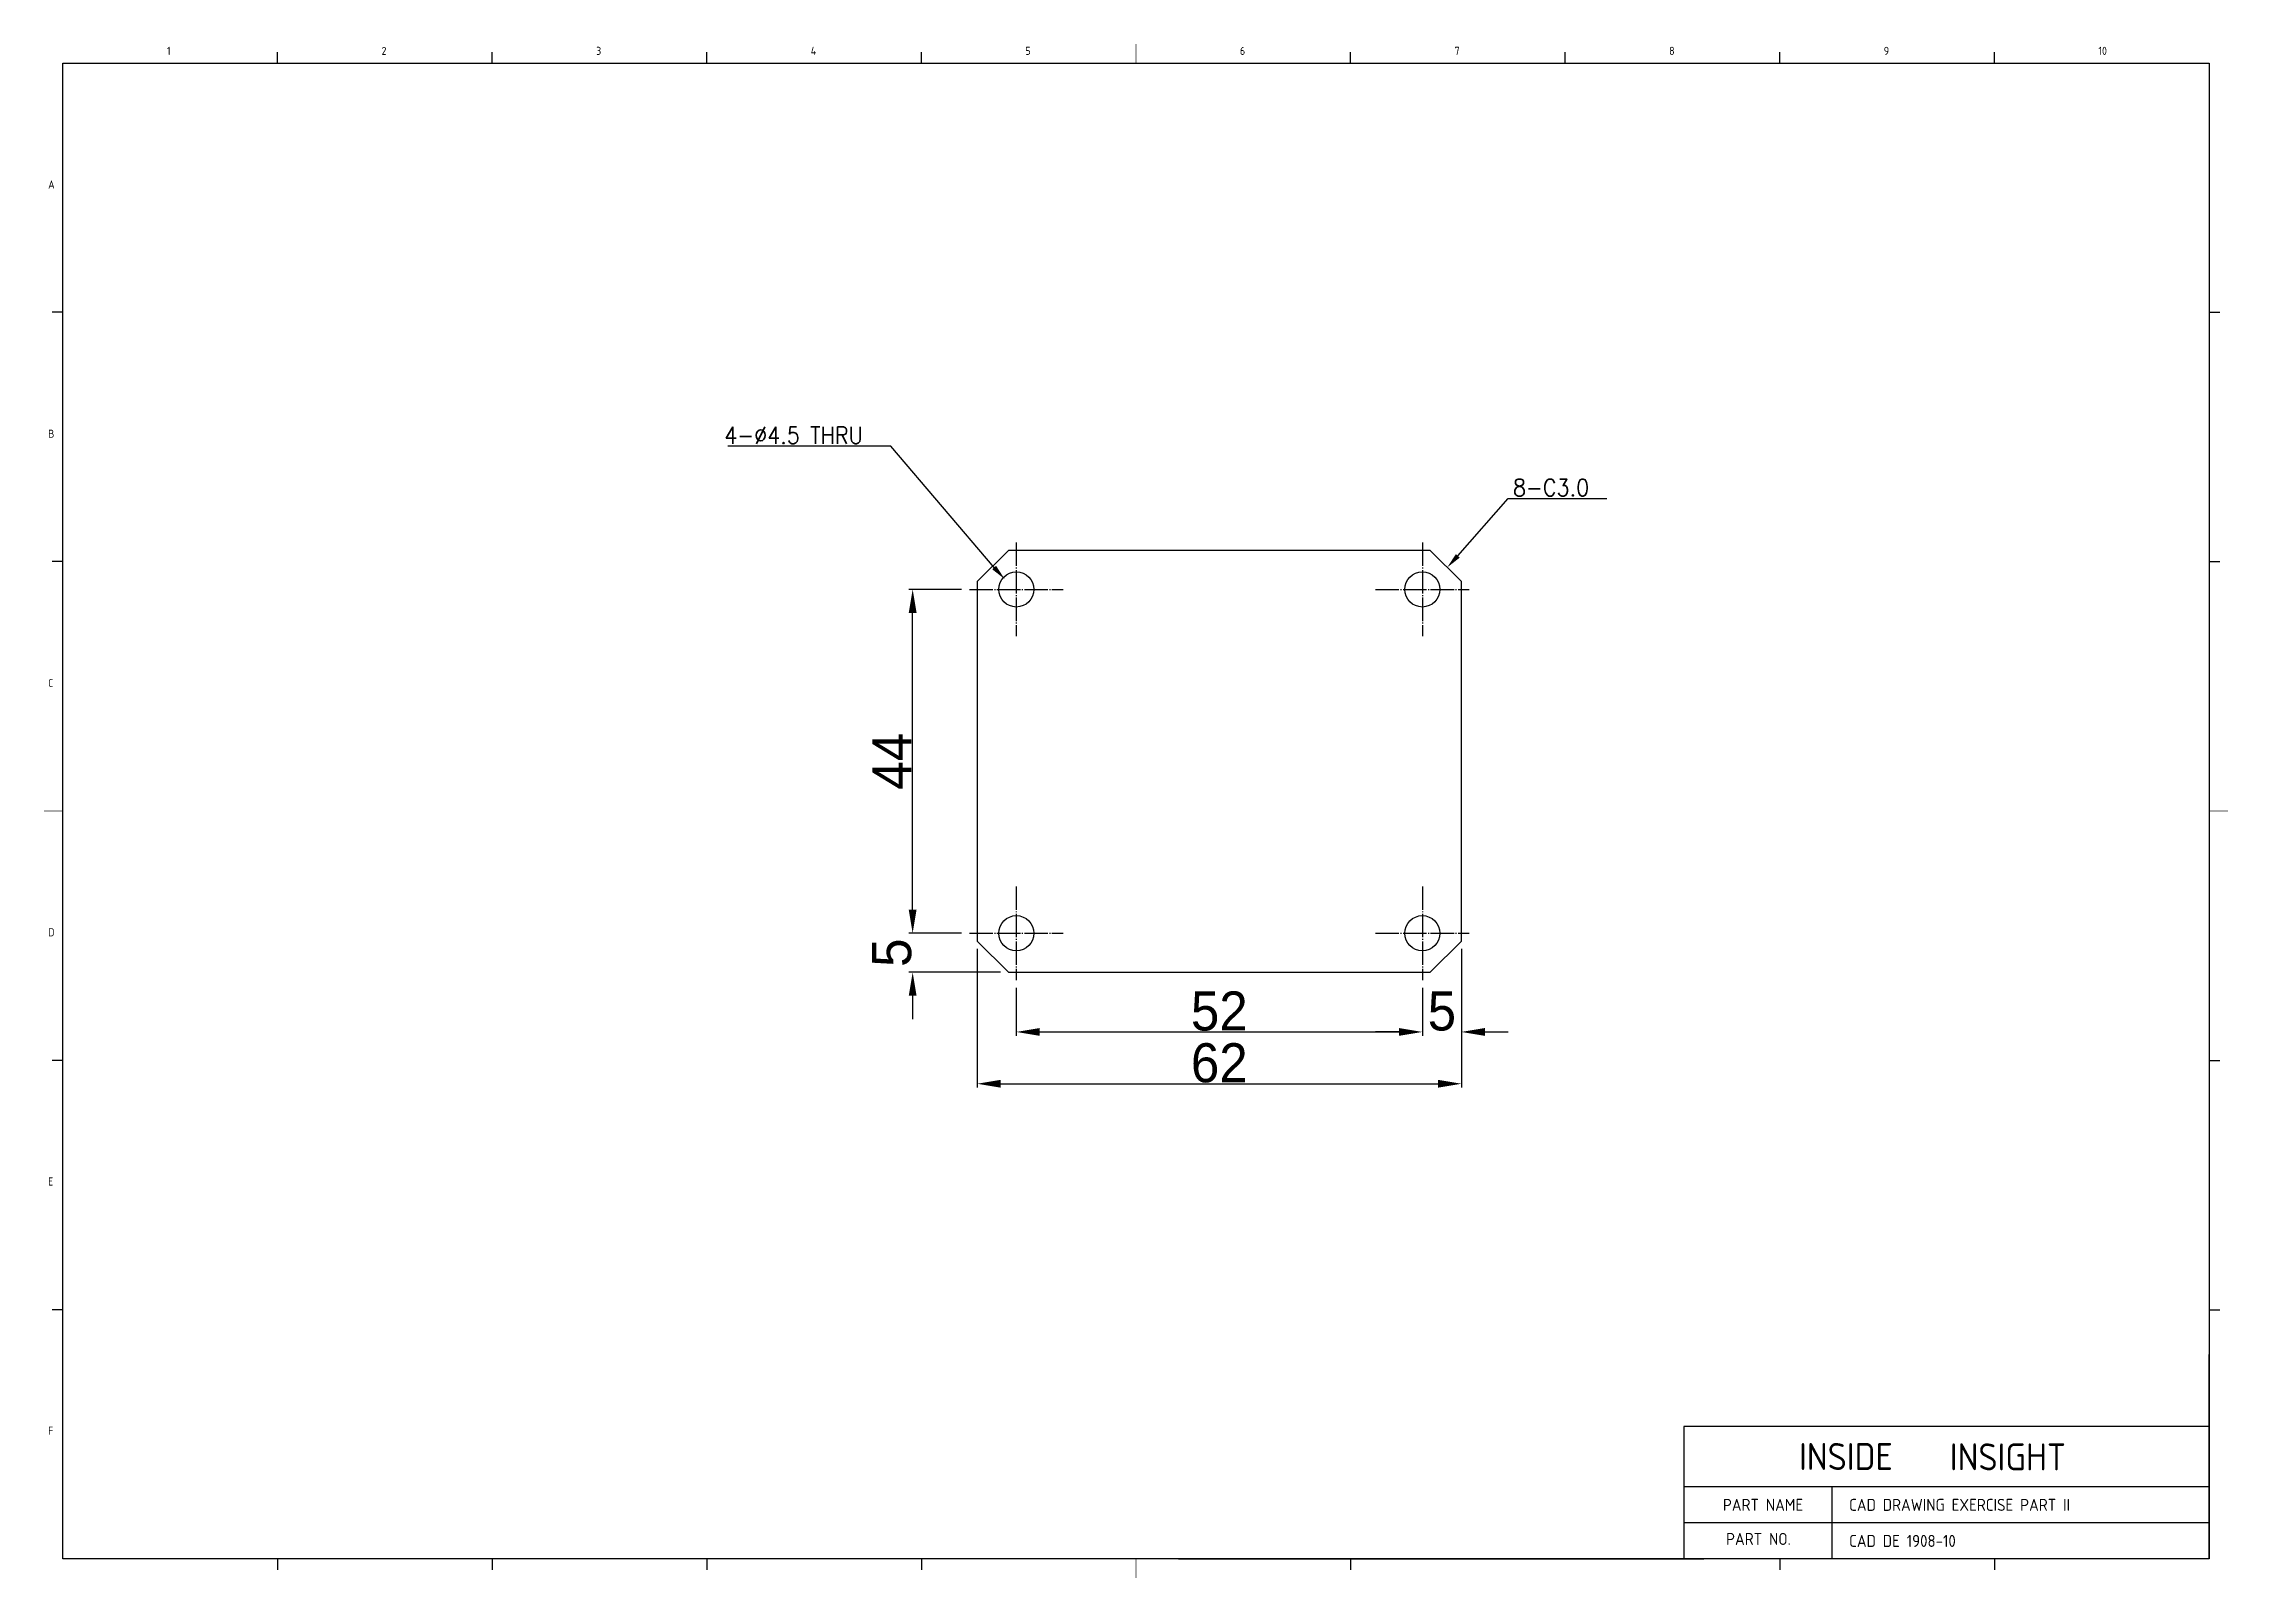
# Model space of a CAD drawing. Header units: inches. Extents: x 328 to 12229, y 132 to 477.
# Drawn here: x 9493.5 to 9773.2, y 133.4 to 329.8 of the extents above; entities that cross this region are included whole.
import ezdxf

# ---------------------------------------------------------------- set-up
doc = ezdxf.new("R2010")
doc.units = ezdxf.units.IN
doc.header["$MEASUREMENT"] = 0
doc.linetypes.add('C2', pattern=[7.05, 6, -0.4, 0.25, -0.4])
doc.linetypes.add('D2', pattern=[11.2, 8, -0.8, 0.4, -0.8, 0.4, -0.8])
doc.layers.add('1', color=1, linetype='C2')
doc.layers.add('3', color=3, linetype='D2')
doc.layers.add('DIMENSION', color=3, linetype='Continuous', lineweight=25)
doc.styles.add('A', font='GENISO', dxfattribs={"bigfont": 'WHGTXT'})
doc.styles.add('CADRASTD', font='romans.shx', dxfattribs={"width": 0.9, "bigfont": 'fhg.shx'})
doc.styles.get("Standard").update_dxf_attribs({"font": 'gulim.ttc'})
doc.dimstyles.new('Copy of Copy of inside insight-1', dxfattribs={"dimscale": 100, "dimtxt": 5, "dimasz": 3, "dimexe": 0.5, "dimexo": 1, "dimgap": 0.09, "dimtad": 1, "dimdec": 0, "dimzin": 0, "dimdsep": 46, "dimtxsty": 'Standard', "dimcen": 0.09, "dimdle": 1, "dimclrd": 3, "dimclre": 3, "dimclrt": 2, "dimadec": 0, "dimazin": 0, "dimtfac": 1, "dimtdec": 0, "dimtofl": 0, "dimtmove": 0, "dimatfit": 3, "dimfxl": 0, "dimtolj": 1, "dimtzin": 0, "dimarcsym": 0})

msp = doc.modelspace()

# ---------------------------------------------------------------- texts
at = {"linetype": 'Continuous', "style": 'A'}
for s, height, p in [('1', 1.0368, (9509.323557, 328.395832)), ('2', 1.0368, (9536.798757, 328.395832)), ('3', 1.0368, (9564.273957, 328.395832)), ('4', 1.0368, (9591.749157, 328.395832)), ('5', 1.0368, (9619.224357, 328.395832)), ('6', 1.0368, (9646.699557, 328.395832)), ('7', 1.0368, (9674.174757, 328.395832)), ('8', 1.0368, (9701.649957, 328.395832)), ('9', 1.0368, (9729.125157, 328.395832)), ('10', 1.0368, (9756.600357, 328.395832)), ('A', 1.0368, (9494.117157, 311.288632)), ('B', 1.0368, (9494.117157, 279.389752)), ('C', 1.0368, (9494.117157, 247.490872)), ('D', 1.0368, (9494.117157, 215.591992)), ('E', 1.0368, (9494.117157, 183.693112)), ('F', 1.0368, (9494.117157, 151.794232)), ('INSIDE', 3.4510268, (9718.280128, 147.286157)), ('INSIGHT', 3.4510268, (9737.583272, 147.242364)), ('PART NAME', 1.539648, (9708.538291, 142.055224)), ('CAD DRAWING EXERCISE PART II', 1.539648, (9724.695091, 142.055224)), ('PART NO.', 1.539648, (9708.945218, 137.692888)), ('CAD DE 1908-10', 1.539648, (9724.695091, 137.43628))]:
    msp.add_text(s, height=height, dxfattribs=at).set_placement(p)
at = {"layer": 'DIMENSION', "style": 'CADRASTD', "width": 0.9}
for s, p in [('4-%%C4.5 THRU', (9580.686805, 278.627786)), ('8-C3.0', (9681.659304, 271.936477))]:
    msp.add_text(s, height=2.16, dxfattribs=at).set_placement(p)

# ---------------------------------------------------------------- blocks, each defined once
blk = doc.blocks.new('*D558')
at = {"layer": 'Defpoints', "color": 0}
for p in [(9675.06, 214.99), (9670.06, 209.99), (9675.06, 203.35)]:
    blk.add_point(p, dxfattribs=at)
at = {"layer": 'DIMENSION', "color": 3, "lineweight": -2}
for p, q in [((9675.06, 213.99), (9675.06, 202.85)), ((9670.06, 208.99), (9670.06, 202.85)), ((9667.06, 203.35), (9664.06, 203.35)), ((9678.06, 203.35), (9681.06, 203.35))]:
    blk.add_line(p, q, dxfattribs=at)
at = {"layer": 'DIMENSION', "color": 3}
for points in [[(9667.06, 202.85), (9667.06, 203.85), (9670.06, 203.35)], [(9678.06, 203.85), (9678.06, 202.85), (9675.06, 203.35)]]:
    blk.add_solid(points, dxfattribs=at)
at = {"layer": 'DIMENSION', "color": 2, "insert": (9672.56, 206), "char_height": 5, "attachment_point": 5}
blk.add_mtext('\\A1;5', dxfattribs=at)
blk = doc.blocks.new('*D559')
at = {"layer": 'Defpoints', "color": 0}
for p in [(9618.06, 209.99), (9670.06, 209.99), (9670.06, 203.35)]:
    blk.add_point(p, dxfattribs=at)
at = {"layer": 'DIMENSION', "color": 3, "lineweight": -2}
for p, q in [((9618.06, 208.99), (9618.06, 202.85)), ((9670.06, 208.99), (9670.06, 202.85)), ((9621.06, 203.35), (9667.06, 203.35))]:
    blk.add_line(p, q, dxfattribs=at)
at = {"layer": 'DIMENSION', "color": 3}
for points in [[(9621.06, 203.85), (9621.06, 202.85), (9618.06, 203.35)], [(9667.06, 202.85), (9667.06, 203.85), (9670.06, 203.35)]]:
    blk.add_solid(points, dxfattribs=at)
at = {"layer": 'DIMENSION', "color": 2, "insert": (9644.06, 206), "char_height": 5, "attachment_point": 5}
blk.add_mtext('\\A1;52', dxfattribs=at)
blk = doc.blocks.new('*D560')
at = {"layer": 'Defpoints', "color": 0}
for p in [(9613.06, 214.99), (9675.06, 214.99), (9675.06, 196.72)]:
    blk.add_point(p, dxfattribs=at)
at = {"layer": 'DIMENSION', "color": 3, "lineweight": -2}
for p, q in [((9613.06, 213.99), (9613.06, 196.22)), ((9675.06, 213.99), (9675.06, 196.22)), ((9616.06, 196.72), (9672.06, 196.72))]:
    blk.add_line(p, q, dxfattribs=at)
at = {"layer": 'DIMENSION', "color": 3}
for points in [[(9616.06, 197.22), (9616.06, 196.22), (9613.06, 196.72)], [(9672.06, 196.22), (9672.06, 197.22), (9675.06, 196.72)]]:
    blk.add_solid(points, dxfattribs=at)
at = {"layer": 'DIMENSION', "color": 2, "insert": (9644.06, 199.37), "char_height": 5, "attachment_point": 5}
blk.add_mtext('\\A1;62', dxfattribs=at)
blk = doc.blocks.new('*D561')
at = {"layer": 'Defpoints', "color": 0}
for p in [(9612.06, 215.99), (9604.8, 210.99), (9617.06, 210.99)]:
    blk.add_point(p, dxfattribs=at)
at = {"layer": 'DIMENSION', "color": 3, "lineweight": -2}
for p, q in [((9604.8, 218.99), (9604.8, 221.99)), ((9611.06, 215.99), (9604.3, 215.99)), ((9616.06, 210.99), (9604.3, 210.99)), ((9604.8, 207.99), (9604.8, 204.99))]:
    blk.add_line(p, q, dxfattribs=at)
at = {"layer": 'DIMENSION', "color": 3}
for points in [[(9604.3, 218.99), (9605.3, 218.99), (9604.8, 215.99)], [(9605.3, 207.99), (9604.3, 207.99), (9604.8, 210.99)]]:
    blk.add_solid(points, dxfattribs=at)
at = {"layer": 'DIMENSION', "color": 2, "insert": (9602.15, 213.49), "char_height": 5, "attachment_point": 5, "rotation": 90}
blk.add_mtext('\\A1;5', dxfattribs=at)
blk = doc.blocks.new('*D562')
at = {"layer": 'Defpoints', "color": 0}
for p in [(9604.8, 259.99), (9612.06, 259.99), (9612.06, 215.99)]:
    blk.add_point(p, dxfattribs=at)
at = {"layer": 'DIMENSION', "color": 3, "lineweight": -2}
for p, q in [((9611.06, 259.99), (9604.3, 259.99)), ((9604.8, 218.99), (9604.8, 256.99)), ((9611.06, 215.99), (9604.3, 215.99))]:
    blk.add_line(p, q, dxfattribs=at)
at = {"layer": 'DIMENSION', "color": 3}
for points in [[(9605.3, 256.99), (9604.3, 256.99), (9604.8, 259.99)], [(9604.3, 218.99), (9605.3, 218.99), (9604.8, 215.99)]]:
    blk.add_solid(points, dxfattribs=at)
at = {"layer": 'DIMENSION', "color": 2, "insert": (9602.15, 237.99), "char_height": 5, "attachment_point": 5, "rotation": 90}
blk.add_mtext('\\A1;44', dxfattribs=at)

# ---------------------------------------------------------------- dimensions: what is measured, and where the dimension line sits
at = {"layer": 'DIMENSION'}
for base, p2, picture, middle in [((9604.803887, 259.985269), (9612.061538, 259.985269), '*D562', (9602.148887, 237.985269)), ((9604.803887, 210.985269), (9617.061538, 210.985269), '*D561', (9602.153887, 213.485269))]:
    dim = msp.add_linear_dim(base=base, p1=(9612.061538, 215.985269), p2=p2, angle=90, dimstyle='Copy of Copy of inside insight-1', override={"dimscale": 1, "dimsah": 1}, dxfattribs=at)
    dim.commit()
    dim.dimension.update_dxf_attribs({"geometry": picture, "text_midpoint": middle})
for base, p1, p2, picture, middle in [((9675.061538, 196.715889), (9613.061538, 214.985269), (9675.061538, 214.985269), '*D560', (9644.061538, 199.368389)), ((9675.061538, 203.348128), (9670.061538, 209.985269), (9675.061538, 214.985269), '*D558', (9672.561538, 205.998128)), ((9670.061538, 203.348128), (9618.061538, 209.985269), (9670.061538, 209.985269), '*D559', (9644.061538, 206.000628))]:
    dim = msp.add_linear_dim(base=base, p1=p1, p2=p2, dimstyle='Copy of Copy of inside insight-1', override={"dimscale": 1, "dimsah": 1}, dxfattribs=at)
    dim.commit()
    dim.dimension.update_dxf_attribs({"geometry": picture, "text_midpoint": middle})

# ---------------------------------------------------------------- linework, layer by layer
at = {"linetype": 'Continuous'}
for p, q in [((9496.017957, 327.359032), (9770.769957, 327.359032)), ((9496.017957, 135.896632), (9496.017957, 327.359032)), ((9770.769957, 327.359032), (9770.769957, 135.896632)), ((9770.769957, 135.896632), (9496.017957, 135.896632))]:
    msp.add_line(p, q, dxfattribs=at)
at = {"lineweight": 25}
for p, q in [((9617.061538, 264.985269), (9613.061538, 260.985269)), ((9671.061538, 264.985269), (9617.061538, 264.985269)), ((9675.061538, 260.985269), (9671.061538, 264.985269)), ((9613.061538, 260.985269), (9613.061538, 214.985269)), ((9675.061538, 214.985269), (9675.061538, 260.985269)), ((9613.061538, 214.985269), (9617.061538, 210.985269)), ((9671.061538, 210.985269), (9675.061538, 214.985269)), ((9617.061538, 210.985269), (9671.061538, 210.985269))]:
    msp.add_line(p, q, dxfattribs=at)
for centre in [(9618.061538, 259.985269), (9670.061538, 259.985269), (9618.061538, 215.985269), (9670.061538, 215.985269)]:
    msp.add_circle(centre, 2.25)
at = {"layer": '1', "ltscale": 0.5}
for p, q in [((9618.061538, 265.985269), (9618.061538, 253.985269)), ((9670.061538, 265.985269), (9670.061538, 253.985269)), ((9612.061538, 259.985269), (9624.061538, 259.985269)), ((9664.061538, 259.985269), (9676.061538, 259.985269)), ((9618.061538, 221.985269), (9618.061538, 209.985269)), ((9670.061538, 221.985269), (9670.061538, 209.985269)), ((9612.061538, 215.985269), (9624.061538, 215.985269)), ((9664.061538, 215.985269), (9676.061538, 215.985269))]:
    msp.add_line(p, q, dxfattribs=at)
at = {"layer": '3', "color": 3, "linetype": 'Continuous'}
for p, q in [((9523.493157, 327.359032), (9523.493157, 328.741432)), ((9550.968357, 327.359032), (9550.968357, 328.741432)), ((9605.918757, 327.359032), (9605.918757, 328.741432)), ((9660.869157, 327.359032), (9660.869157, 328.741432)), ((9688.344357, 327.359032), (9688.344357, 328.741432)), ((9715.819557, 327.359032), (9715.819557, 328.741432)), ((9743.294757, 327.359032), (9743.294757, 328.741432)), ((9496.017957, 295.460152), (9494.635557, 295.460152)), ((9770.769957, 295.460152), (9772.152357, 295.460152)), ((9496.017957, 263.561272), (9494.635557, 263.561272)), ((9770.769957, 263.561272), (9772.152357, 263.561272)), ((9496.017957, 199.694392), (9494.635557, 199.694392)), ((9770.769957, 199.694392), (9772.152357, 199.694392)), ((9496.017957, 167.795512), (9494.635557, 167.795512)), ((9770.769957, 167.795512), (9772.152357, 167.795512)), ((9770.769957, 135.896632), (9770.769957, 162.070648)), ((9770.769957, 152.83276), (9703.538661, 152.83276)), ((9703.538661, 152.83276), (9703.538661, 135.896632)), ((9770.769957, 145.13452), (9703.538661, 145.13452)), ((9722.527653, 135.896632), (9722.527653, 145.13452)), ((9770.769957, 140.515576), (9703.538661, 140.515576)), ((9523.493157, 135.896632), (9523.493157, 134.514232)), ((9550.968357, 135.896632), (9550.968357, 134.514232)), ((9578.443557, 135.896632), (9578.443557, 134.514232)), ((9605.918757, 135.896632), (9605.918757, 134.514232)), ((9638.847215, 135.896632), (9706.078511, 135.896632)), ((9660.869157, 135.896632), (9660.869157, 134.514232)), ((9715.819557, 135.896632), (9715.819557, 134.514232)), ((9743.294757, 135.896632), (9743.294757, 134.514232))]:
    msp.add_line(p, q, dxfattribs=at)
at = {"layer": '3', "linetype": 'Continuous'}
msp.add_line((9578.443557, 327.359032), (9578.443557, 328.741432), dxfattribs=at)
at = {"layer": '3', "color": 3, "linetype": 'Continuous', "const_width": 0.10368}
for points in [[(9633.393957, 327.359032), (9633.393957, 329.778232)], [(9496.017957, 231.627832), (9493.598757, 231.627832)], [(9770.769957, 231.627832), (9773.189157, 231.627832)], [(9633.393957, 135.896632), (9633.393957, 133.477432)]]:
    msp.add_lwpolyline(points, dxfattribs=at)
at = {"layer": 'DIMENSION'}
for points in [[(9615.227174, 262.793236), (9602.00181, 278.327786), (9581.123645, 278.327786)], [(9674.592236, 264.280169), (9681.037018, 271.636477), (9693.676435, 271.636477)]]:
    msp.add_lwpolyline(points, dxfattribs=at)
for points in [[(9614.981167, 262.56831), (9616.57673, 261.317195), (9615.473181, 263.018162)], [(9674.838243, 264.055243), (9673.242679, 262.804128), (9674.346229, 264.505095)]]:
    msp.add_solid(points, dxfattribs=at)

msp.set_redraw_order([(e.dxf.handle, doc.entitydb.next_handle()) for e in msp.query("TEXT MTEXT ATTDEF DIMENSION ARC_DIMENSION")])  # texts and dimensions are drawn at this point

doc.saveas('drawing.dxf')
